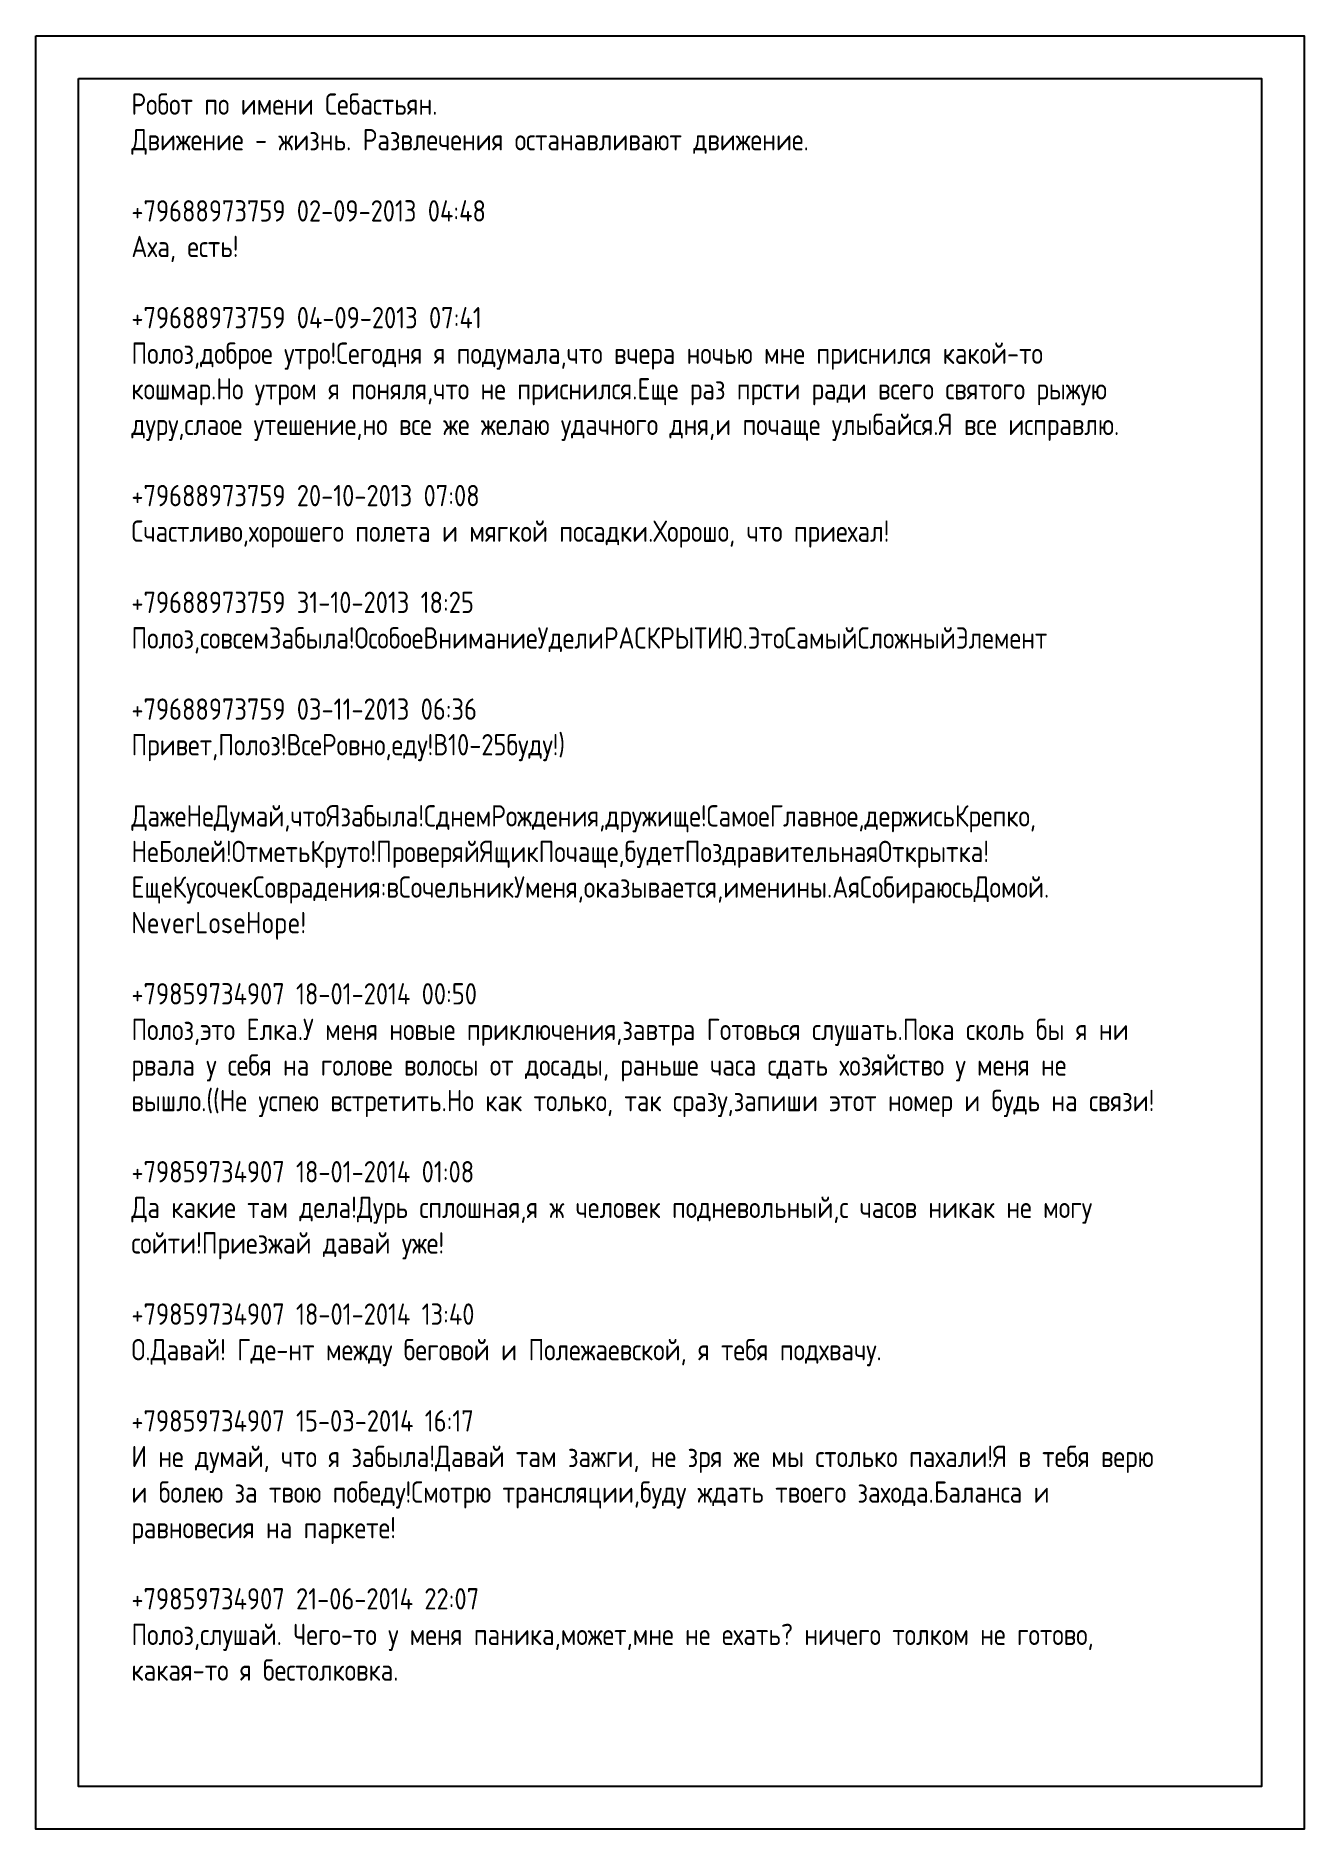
# Model space of a CAD drawing. Header units: millimetres. Extents: x -1746 to 8849, y -4512 to 2568.
# Drawn here: x 8552.3 to 8700.8, y 469.3 to 679.3 of the extents above; entities that cross this region are included whole.
import ezdxf

# ---------------------------------------------------------------- set-up
doc = ezdxf.new("R2010")
doc.units = ezdxf.units.MM
doc.header["$MEASUREMENT"] = 0
doc.styles.add('texxt', font='romans.shx', dxfattribs={"width": 0.8})

msp = doc.modelspace()

# ---------------------------------------------------------------- texts
at = {"insert": (8563.48, 672.57), "char_height": 2.5, "width": 130.5688, "attachment_point": 1, "style": 'texxt'}
msp.add_mtext('{\\Fromans|c204;Робот по имени Себастьян.}\\P{\\Fromans|c204;Движение - жизнь. Развлечения останавливают движение.}\\P\\P+79688973759 02-09-2013 04:48\\P{\\Fromans|c204;Аха, есть!\\P\\P}+79688973759 0{\\Fromans|c204;4}-09-2013 0{\\Fromans|c204;7}:4{\\Fromans|c204;1}\\P{\\Fromans|c204;Полоз,доброе утро!Сегодня я подумала,что вчера ночью мне приснился какой-то кошмар.Но утром я поняля,что не приснился.Еще раз прсти ради всего святого рыжую дуру,слаое утешение,но все же желаю удачного дня,и почаще улыбайся.Я все исправлю.\\P\\P}+79688973759 20-10-2013 07:08\\P{\\Fromans|c204;Счастливо,хорошего полета и мягкой посадки.Хорошо, что приехал!\\P\\P}+79688973759 {\\Fromans|c204;31}-10-2013 {\\Fromans|c204;18}:{\\Fromans|c204;25}\\P{\\Fromans|c204;Полоз,совсемЗабыла!ОсобоеВниманиеУделиРАСКРЫТИЮ.ЭтоСамыйСложныйЭлемент\\P\\P}+79688973759 {\\Fromans|c204;03}-1{\\Fromans|c204;1}-2013 {\\Fromans|c204;06}:{\\Fromans|c204;36}\\P{\\Fromans|c204;Привет,Полоз!ВсеРовно,еду!В10-25буду!)\\P\\PДажеНеДумай,чтоЯзабыла!СднемРождения,дружище!СамоеГлавное,держисьКрепко,} {\\Fromans|c204;НеБолей}!{\\Fromans|c204;ОтметьКруто!ПроверяйЯщикПочаще,будетПоздравительнаяОткрытка!} {\\Fromans|c204;ЕщеКусочекСоврадения:вСочельникУменя,оказывается,именины.АяСобираюсьДомой.} NeverLoseHope!\\P\\P+79859734907 18-01-2014 00:50{\\Fromans|c204;\\PПолоз,это Елка.У меня новые приключения,завтра Готовься слушать.Пока сколь бы я ни рвала у себя на голове волосы от досады, раньше часа сдать хозяйство у меня не вышло.((Не успею встретить.Но как только, так сразу,запиши этот номер и будь на связи!}\\P\\P+79859734907 18-01-2014 01:08{\\Fromans|c204;\\PДа какие там дела!Дурь сплошная,я ж человек подневольный,с часов никак не могу сойти!Приезжай давай уже!}\\P\\P+79859734907 18-01-2014 13:40{\\Fromans|c204;\\PО.Давай! Где-нт между беговой и Полежаевской, я тебя подхвачу.}\\P\\P+79859734907 15-03-2014 16:17\\P{\\Fromans|c204;И не думай, что я забыла!Давай там зажги, не зря же мы столько пахали!Я в тебя верю и болею за твою победу!Смотрю трансляции,буду ждать твоего захода.Баланса и равновесия на паркете!\\P}\\P+79859734907 21-06-2014 22:07\\P{\\Fromans|c204;Полоз,слушай. Чего-то у меня паника,может,мне не ехать? ничего толком не готово, какая-то я бестолковка.}', dxfattribs=at)

# ---------------------------------------------------------------- linework, layer by layer
for points in [[(8552.29, 679.31), (8700.79, 679.31), (8700.79, 469.31), (8552.29, 469.31)], [(8557.29, 674.31), (8695.79, 674.31), (8695.79, 474.31), (8557.29, 474.31)]]:
    msp.add_lwpolyline(points, close=True)

msp.set_redraw_order([(e.dxf.handle, doc.entitydb.next_handle()) for e in msp.query("TEXT MTEXT ATTDEF DIMENSION ARC_DIMENSION")])  # texts and dimensions are drawn at this point

doc.saveas('drawing.dxf')
